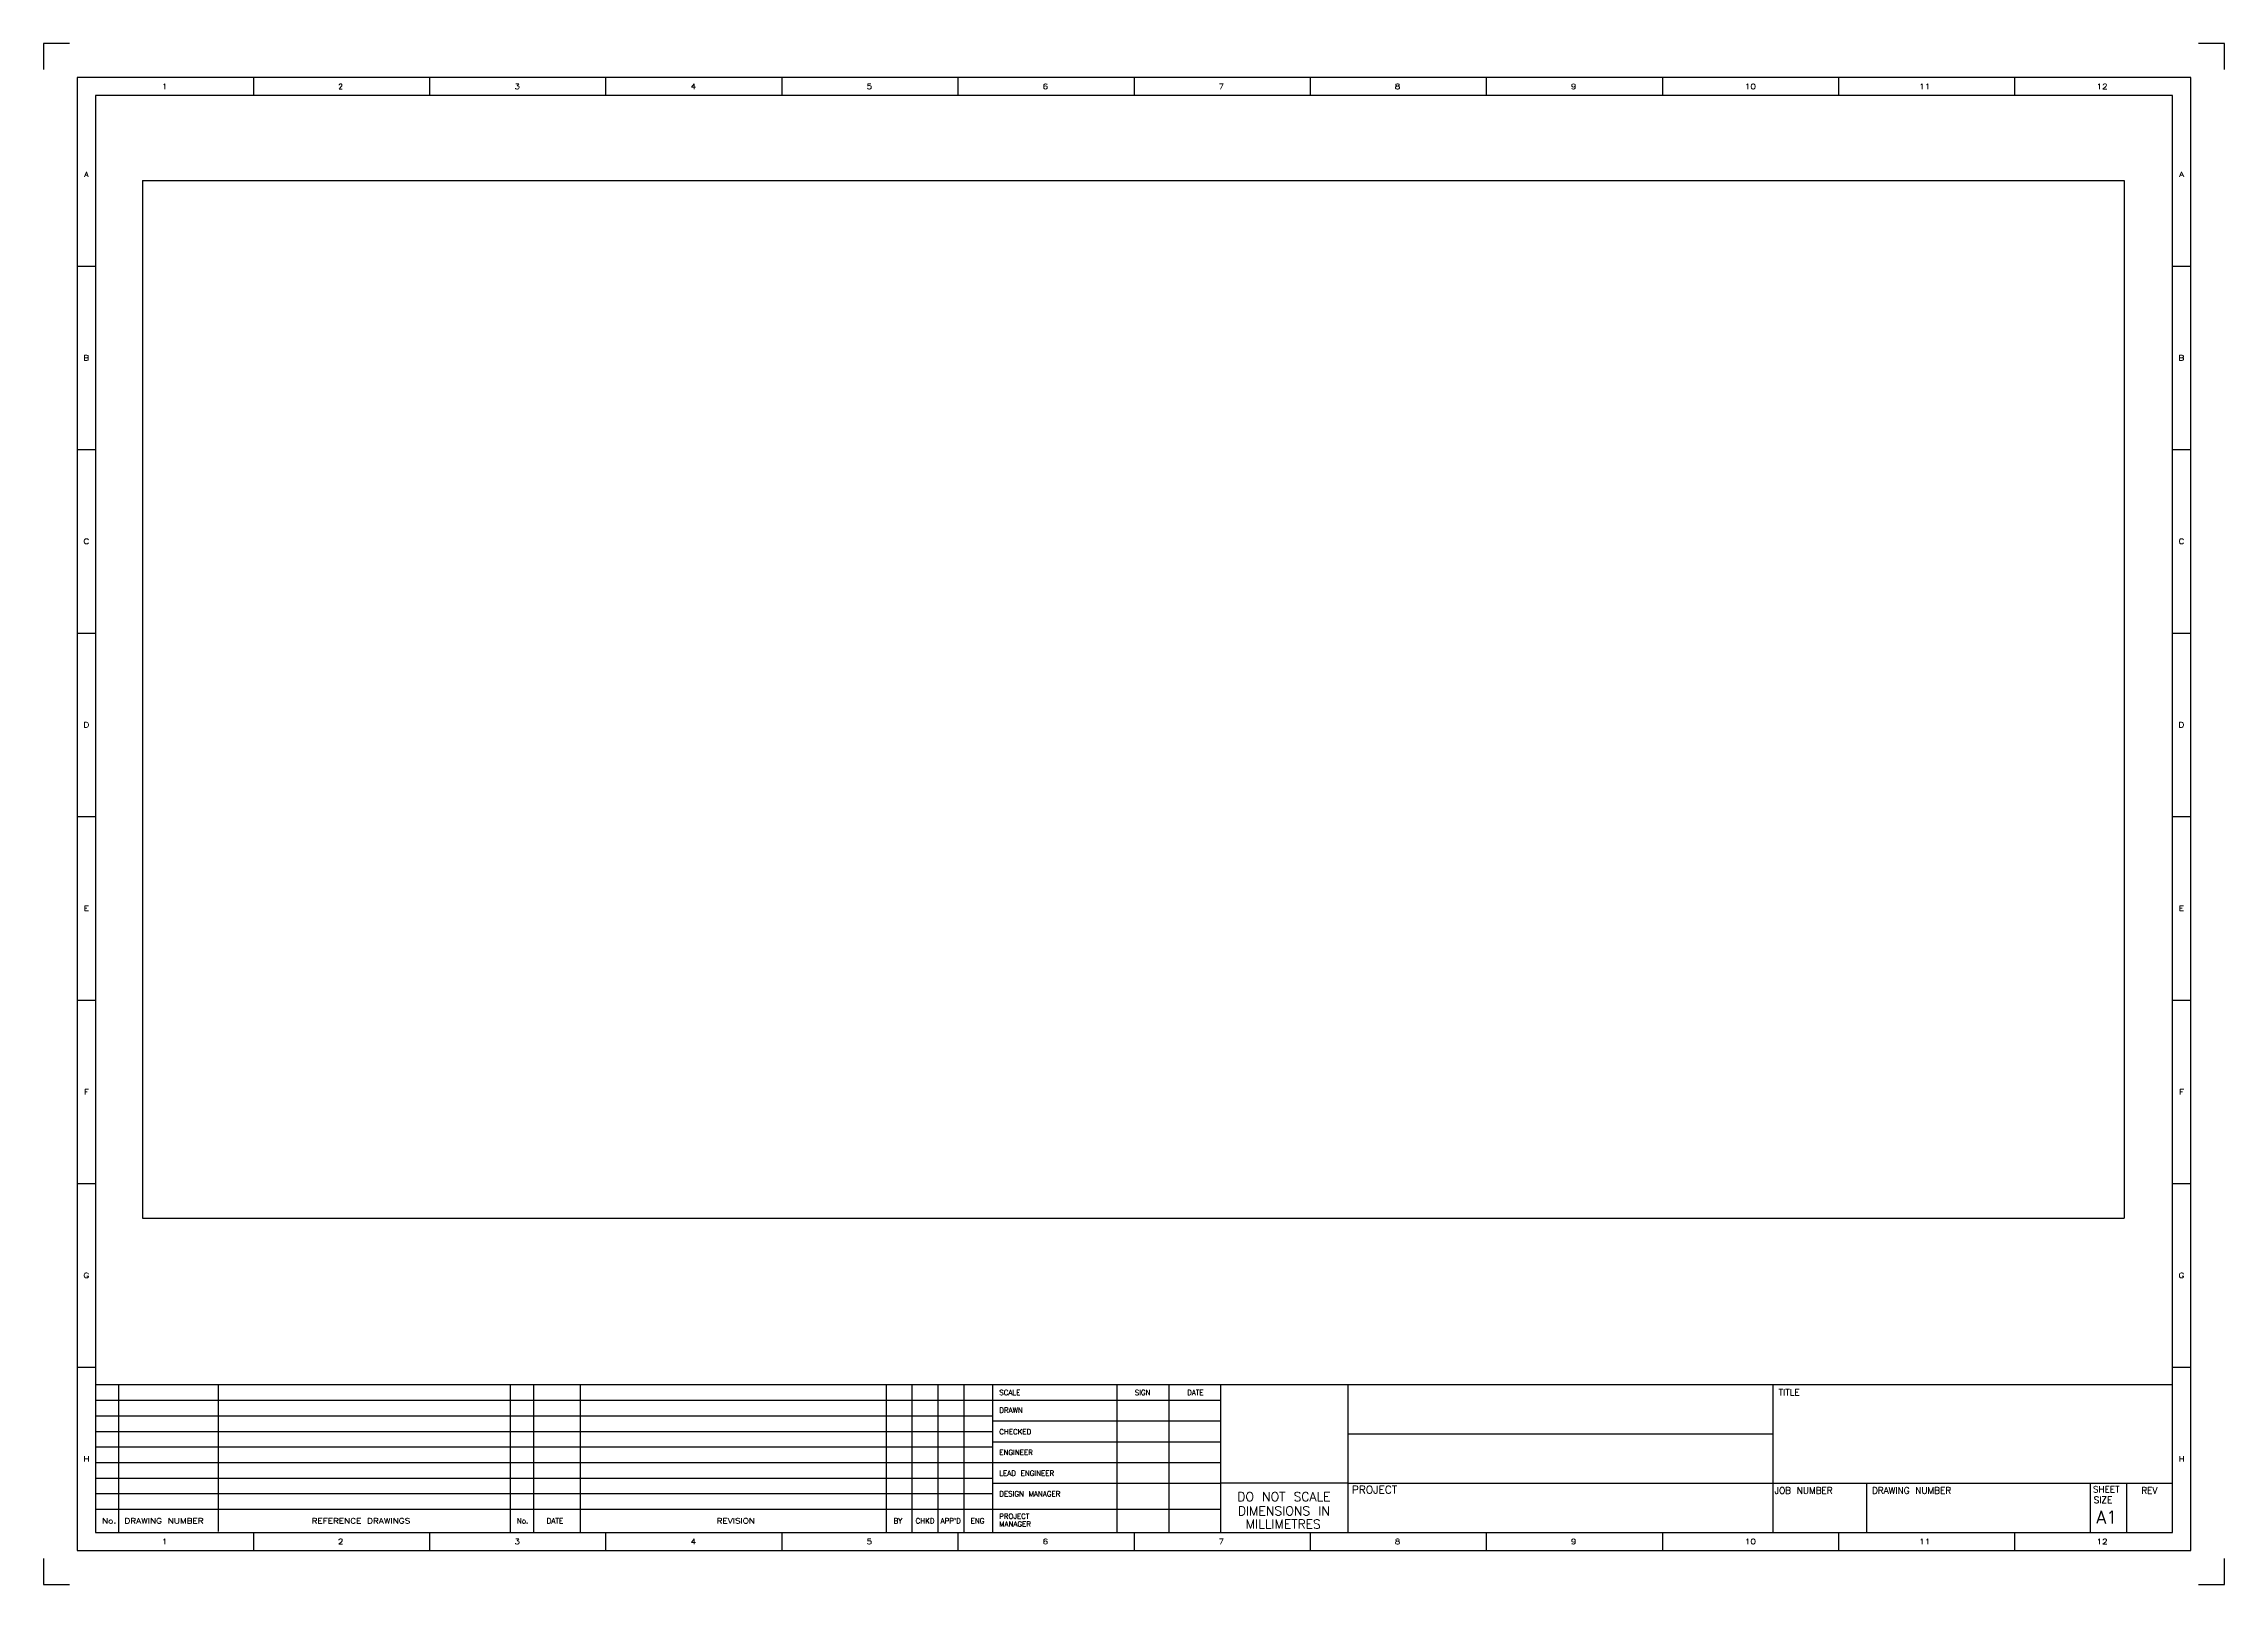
# Model space of a CAD drawing. Extents: x 0 to 841, y 0 to 594.
import ezdxf
from ezdxf.enums import TextEntityAlignment as Align

# ---------------------------------------------------------------- set-up
doc = ezdxf.new("R2010")
doc.units = 0
doc.header["$MEASUREMENT"] = 0
for name, color, linetype in [('-CS', 7, 'CONTINUOUS'), ('63', 206, 'CONTINUOUS'), ('A1-CS', 7, 'CONTINUOUS')]:
    doc.layers.add(name, color=color, linetype=linetype)
doc.styles.get("Standard").update_dxf_attribs({"font": 'txt.shx'})

msp = doc.modelspace()

# ---------------------------------------------------------------- linework, layer by layer
at = {"layer": '-CS', "color": 212, "linetype": 'CONTINUOUS'}
for p, q in [((9.957155, 594.048639), (-0.042845, 594.048639)), ((-0.042845, 594.048639), (-0.042845, 584.048639)), ((840.957155, 594.048639), (830.957155, 594.048639)), ((840.957155, 584.048639), (840.957155, 594.048639)), ((827.957155, 581.048639), (12.957155, 581.048639)), ((12.957155, 581.048639), (12.957155, 13.048639)), ((80.877155, 581.048639), (80.877155, 574.048639)), ((148.777155, 581.048639), (148.777155, 574.048639)), ((216.707155, 581.048639), (216.707155, 574.048639)), ((284.637155, 581.048639), (284.637155, 574.048639)), ((352.537155, 581.048639), (352.537155, 574.048639)), ((420.457155, 581.048639), (420.457155, 574.048639)), ((488.377155, 581.048639), (488.377155, 574.048639)), ((556.277155, 581.048639), (556.277155, 574.048639)), ((624.207155, 581.048639), (624.207155, 574.048639)), ((692.137155, 581.048639), (692.137155, 574.048639)), ((760.037155, 581.048639), (760.037155, 574.048639)), ((827.957155, 13.048639), (827.957155, 581.048639)), ((820.957155, 574.048639), (19.957155, 574.048639)), ((19.957155, 574.048639), (19.957155, 20.048639)), ((820.957155, 20.048639), (820.957155, 574.048639)), ((12.957155, 508.298639), (19.957155, 508.298639)), ((820.957155, 508.298639), (827.957155, 508.298639)), ((12.957155, 437.548639), (19.947155, 437.548639)), ((820.957155, 437.548639), (827.947155, 437.548639)), ((12.957155, 366.798639), (19.947155, 366.798639)), ((820.957155, 366.798639), (827.947155, 366.798639)), ((12.957155, 296.048639), (19.947155, 296.048639)), ((820.957155, 296.048639), (827.947155, 296.048639)), ((12.957155, 225.298639), (19.947155, 225.298639)), ((820.957155, 225.298639), (827.947155, 225.298639)), ((12.957155, 154.548639), (19.947155, 154.548639)), ((820.957155, 154.548639), (827.947155, 154.548639)), ((12.957155, 83.798639), (19.947155, 83.798639)), ((19.957155, 77.048639), (820.957155, 77.048639)), ((28.957155, 20.048639), (28.957155, 77.048639)), ((179.957155, 20.048639), (179.957155, 77.048639)), ((188.957155, 20.048639), (188.957155, 77.048639)), ((206.957155, 20.048639), (206.957155, 77.048639)), ((324.957155, 20.048639), (324.957155, 77.048639)), ((334.957155, 20.048639), (334.957155, 77.048639)), ((344.957155, 20.048639), (344.957155, 77.048639)), ((354.957155, 20.048639), (354.957155, 77.048639)), ((365.957155, 20.048639), (365.957155, 77.048639)), ((413.957155, 20.048639), (413.957155, 77.048639)), ((433.957155, 20.048639), (433.957155, 77.048639)), ((453.957155, 20.048639), (453.957155, 77.048639)), ((502.957155, 77.048639), (502.957155, 20.048639)), ((666.957155, 20.048639), (666.957155, 77.048639)), ((820.957155, 83.798639), (827.947155, 83.798639)), ((19.957155, 71.048639), (365.957155, 71.048639)), ((365.957155, 71.048639), (453.957155, 71.048639)), ((19.957155, 65.048639), (365.957155, 65.048639)), ((19.957155, 59.048639), (365.957155, 59.048639)), ((365.957155, 63.048639), (453.957155, 63.048639)), ((19.957155, 53.048639), (365.957155, 53.048639)), ((365.957155, 55.048639), (453.957155, 55.048639)), ((502.957155, 58.048639), (666.957155, 58.048639)), ((19.957155, 47.048639), (365.957155, 47.048639)), ((365.957155, 47.048639), (453.957155, 47.048639)), ((19.957155, 41.048639), (365.957155, 41.048639)), ((19.957155, 35.048639), (365.957155, 35.048639)), ((365.957155, 39.048639), (453.957155, 39.048639)), ((502.957155, 39.048639), (453.957155, 39.048639)), ((502.957155, 39.048639), (666.957155, 39.048639)), ((666.957155, 39.048639), (820.957155, 39.048639)), ((702.957155, 39.048639), (702.957155, 20.048639)), ((789.207155, 39.048639), (789.207155, 20.048639)), ((803.207155, 39.048639), (803.207155, 20.048639)), ((19.957155, 29.048639), (365.957155, 29.048639)), ((365.957155, 29.048639), (453.957155, 29.048639)), ((19.957155, 20.048639), (820.957155, 20.048639)), ((80.877155, 20.048639), (80.877155, 13.048639)), ((148.777155, 20.048639), (148.777155, 13.048639)), ((216.707155, 20.048639), (216.707155, 13.048639)), ((284.637155, 20.048639), (284.637155, 13.048639)), ((352.537155, 20.048639), (352.537155, 13.048639)), ((420.457155, 20.048639), (420.457155, 13.048639)), ((488.377155, 20.048639), (488.377155, 13.048639)), ((556.277155, 20.048639), (556.277155, 13.048639)), ((624.207155, 20.048639), (624.207155, 13.048639)), ((692.137155, 20.048639), (692.137155, 13.048639)), ((760.037155, 20.048639), (760.037155, 13.048639)), ((-0.042845, 10.048639), (-0.042845, 0.048639)), ((12.957155, 13.048639), (827.957155, 13.048639)), ((840.957155, 0.048639), (840.957155, 10.048639)), ((-0.042845, 0.048639), (9.957155, 0.048639)), ((830.957155, 0.048639), (840.957155, 0.048639))]:
    msp.add_line(p, q, dxfattribs=at)
at = {"layer": '63'}
for p, q in [((38.105699, 541.251003), (802.299678, 541.256044)), ((38.105699, 541.251003), (38.105699, 141.256044)), ((802.299678, 541.256044), (802.299678, 141.256044)), ((38.105699, 141.256044), (802.299678, 141.256044))]:
    msp.add_line(p, q, dxfattribs=at)
at = {"layer": 'A1-CS', "color": 212, "linetype": 'CONTINUOUS'}
for p, q in [((9.957155, 594.048639), (-0.042845, 594.048639)), ((-0.042845, 594.048639), (-0.042845, 584.048639)), ((840.957155, 594.048639), (830.957155, 594.048639)), ((840.957155, 584.048639), (840.957155, 594.048639)), ((827.957155, 581.048639), (12.957155, 581.048639)), ((12.957155, 581.048639), (12.957155, 13.048639)), ((80.877155, 581.048639), (80.877155, 574.048639)), ((148.777155, 581.048639), (148.777155, 574.048639)), ((216.707155, 581.048639), (216.707155, 574.048639)), ((284.637155, 581.048639), (284.637155, 574.048639)), ((352.537155, 581.048639), (352.537155, 574.048639)), ((420.457155, 581.048639), (420.457155, 574.048639)), ((488.377155, 581.048639), (488.377155, 574.048639)), ((556.277155, 581.048639), (556.277155, 574.048639)), ((624.207155, 581.048639), (624.207155, 574.048639)), ((692.137155, 581.048639), (692.137155, 574.048639)), ((760.037155, 581.048639), (760.037155, 574.048639)), ((827.957155, 13.048639), (827.957155, 581.048639)), ((820.957155, 574.048639), (19.957155, 574.048639)), ((19.957155, 574.048639), (19.957155, 20.048639)), ((820.957155, 20.048639), (820.957155, 574.048639)), ((12.957155, 508.298639), (19.957155, 508.298639)), ((820.957155, 508.298639), (827.957155, 508.298639)), ((12.957155, 437.548639), (19.947155, 437.548639)), ((820.957155, 437.548639), (827.947155, 437.548639)), ((12.957155, 366.798639), (19.947155, 366.798639)), ((820.957155, 366.798639), (827.947155, 366.798639)), ((12.957155, 296.048639), (19.947155, 296.048639)), ((820.957155, 296.048639), (827.947155, 296.048639)), ((12.957155, 225.298639), (19.947155, 225.298639)), ((820.957155, 225.298639), (827.947155, 225.298639)), ((12.957155, 154.548639), (19.947155, 154.548639)), ((820.957155, 154.548639), (827.947155, 154.548639)), ((12.957155, 83.798639), (19.947155, 83.798639)), ((19.957155, 77.048639), (820.957155, 77.048639)), ((28.957155, 20.048639), (28.957155, 77.048639)), ((67.379153, 20.453382), (67.379153, 77.048639)), ((179.957155, 20.048639), (179.957155, 77.048639)), ((188.957155, 20.048639), (188.957155, 77.048639)), ((206.957155, 20.048639), (206.957155, 77.048639)), ((324.957155, 20.048639), (324.957155, 77.048639)), ((334.957155, 20.048639), (334.957155, 77.048639)), ((344.957155, 20.048639), (344.957155, 77.048639)), ((354.957155, 20.048639), (354.957155, 77.048639)), ((365.957155, 20.048639), (365.957155, 77.048639)), ((413.957155, 20.048639), (413.957155, 77.048639)), ((433.957155, 20.048639), (433.957155, 77.048639)), ((453.957155, 20.048639), (453.957155, 77.048639)), ((502.957155, 77.048639), (502.957155, 20.048639)), ((666.957155, 20.048639), (666.957155, 77.048639)), ((820.957155, 83.798639), (827.947155, 83.798639)), ((19.957155, 71.048639), (365.957155, 71.048639)), ((365.957155, 71.048639), (453.957155, 71.048639)), ((19.957155, 65.048639), (365.957155, 65.048639)), ((19.957155, 59.048639), (365.957155, 59.048639)), ((365.957155, 63.048639), (453.957155, 63.048639)), ((19.957155, 53.048639), (365.957155, 53.048639)), ((365.957155, 55.048639), (453.957155, 55.048639)), ((502.957155, 58.048639), (666.957155, 58.048639)), ((19.957155, 47.048639), (365.957155, 47.048639)), ((365.957155, 47.048639), (453.957155, 47.048639)), ((19.957155, 41.048639), (365.957155, 41.048639)), ((19.957155, 35.048639), (365.957155, 35.048639)), ((365.957155, 39.048639), (453.957155, 39.048639)), ((502.957155, 39.048639), (453.957155, 39.048639)), ((502.957155, 39.048639), (666.957155, 39.048639)), ((666.957155, 39.048639), (820.957155, 39.048639)), ((702.957155, 39.048639), (702.957155, 20.048639)), ((789.207155, 39.048639), (789.207155, 20.048639)), ((803.207155, 39.048639), (803.207155, 20.048639)), ((19.957155, 29.048639), (365.957155, 29.048639)), ((365.957155, 29.048639), (453.957155, 29.048639)), ((19.957155, 20.048639), (820.957155, 20.048639)), ((80.877155, 20.048639), (80.877155, 13.048639)), ((148.777155, 20.048639), (148.777155, 13.048639)), ((216.707155, 20.048639), (216.707155, 13.048639)), ((284.637155, 20.048639), (284.637155, 13.048639)), ((352.537155, 20.048639), (352.537155, 13.048639)), ((420.457155, 20.048639), (420.457155, 13.048639)), ((488.377155, 20.048639), (488.377155, 13.048639)), ((556.277155, 20.048639), (556.277155, 13.048639)), ((624.207155, 20.048639), (624.207155, 13.048639)), ((692.137155, 20.048639), (692.137155, 13.048639)), ((760.037155, 20.048639), (760.037155, 13.048639)), ((-0.042845, 10.048639), (-0.042845, 0.048639)), ((12.957155, 13.048639), (827.957155, 13.048639)), ((840.957155, 0.048639), (840.957155, 10.048639)), ((-0.042845, 0.048639), (9.957155, 0.048639)), ((830.957155, 0.048639), (840.957155, 0.048639))]:
    msp.add_line(p, q, dxfattribs=at)

# ---------------------------------------------------------------- texts
at = {"layer": '-CS', "color": 212, "linetype": 'CONTINUOUS'}
for s, height, p in [('1', 1.99, (46.607155, 577.548639)), ('2', 1.99, (114.487155, 577.548639)), ('A', 1.99, (16.457155, 543.668639)), ('SIGN', 2, (423.757155, 73.998639)), ('DATE', 2, (444.147155, 73.998639)), ('TITLE', 2.5, (673.117155, 74.098639)), ('JOB NUMBER', 2.5, (678.707155, 36.248639)), ('DRAWING NUMBER', 2.5, (720.327155, 36.248639)), ('SHEET', 2.5, (795.395538, 36.69069)), ('No.', 2, (184.667155, 24.548639)), ('DATE', 2, (197.157155, 24.548639)), ('BY', 2, (329.437155, 24.508639)), ('CHKD', 2, (339.877155, 24.548639)), ("APP'D", 2, (349.797155, 24.548639)), ('ENG', 2, (360.117155, 24.548639))]:
    msp.add_text(s, height=height, dxfattribs=at).set_placement(p, align=Align.MIDDLE)
at = {"layer": '-CS', "color": 212, "linetype": 'CONTINUOUS', "width": 1.25}
for s, p in [('3', (182.627155, 577.548639)), ('4', (250.497155, 577.548639)), ('5', (318.397155, 577.548639)), ('6', (386.267155, 577.548639)), ('7', (454.137155, 577.548639)), ('8', (522.097155, 577.548639)), ('9', (589.997155, 577.548639)), ('10', (658.177155, 577.548639)), ('11', (725.417155, 577.548639)), ('12', (793.807155, 577.548639)), ('A', (824.457155, 543.668639)), ('B', (16.397155, 472.928639)), ('B', (824.397155, 472.928639)), ('C', (16.427155, 402.168639)), ('C', (824.427155, 402.168639)), ('D', (16.407155, 331.428639)), ('D', (824.407155, 331.428639)), ('E', (16.407155, 260.668639)), ('E', (824.407155, 260.668639)), ('F', (16.457155, 189.928639)), ('F', (824.457155, 189.928639)), ('G', (16.407155, 119.168639)), ('G', (824.407155, 119.168639)), ('H', (16.487155, 48.428639)), ('H', (824.497155, 48.428639)), ('1', (46.597155, 16.548639)), ('2', (114.497155, 16.548639)), ('3', (182.627155, 16.548639)), ('4', (250.497155, 16.548639)), ('5', (318.397155, 16.548639)), ('6', (386.267155, 16.548639)), ('7', (454.137155, 16.548639)), ('8', (522.097155, 16.548639)), ('9', (589.997155, 16.548639)), ('10', (658.177155, 16.548639)), ('11', (725.417155, 16.548639)), ('12', (793.807155, 16.548639))]:
    msp.add_text(s, height=2, dxfattribs=at).set_placement(p, align=Align.MIDDLE)
at = {"layer": '-CS', "color": 212, "linetype": 'CONTINUOUS'}
for s, height, p in [('SCALE', 2, (368.507155, 73.998639)), ('DRAWN', 2, (368.507155, 67.208639)), ('CHECKED', 2, (368.507155, 58.898639)), ('ENGINEER', 2, (368.507155, 50.938639)), ('LEAD ENGINEER', 2, (368.507155, 42.898639)), ('DESIGN MANAGER', 2, (368.507155, 34.948639)), ('PROJECT', 3, (504.457155, 36.548639)), ('PROJECT', 2, (368.457155, 26.298639)), ('MANAGER', 2, (368.457155, 23.298639))]:
    msp.add_text(s, height=height, dxfattribs=at).set_placement(p, align=Align.MIDDLE_LEFT)
at = {"layer": '-CS', "color": 212, "linetype": 'CONTINUOUS', "width": 1.25}
for s, p in [('No.', (22.477155, 24.548639)), ('DRAWING NUMBER', (31.137155, 24.548639)), ('REFERENCE DRAWINGS', (103.317155, 24.548639)), ('REVISION', (259.507155, 24.548639))]:
    msp.add_text(s, height=2, dxfattribs=at).set_placement(p, align=Align.MIDDLE_LEFT)
at = {"layer": '-CS', "color": 212, "linetype": 'CONTINUOUS'}
msp.add_text('A1', height=4.99, dxfattribs=at).set_placement((795.597155, 23.458639), align=Align.CENTER)
at = {"layer": 'A1-CS', "color": 212, "linetype": 'CONTINUOUS'}
for s, height, p in [('1', 1.99, (46.607155, 577.548639)), ('2', 1.99, (114.487155, 577.548639)), ('A', 1.99, (16.457155, 543.668639)), ('SIGN', 2, (423.757155, 73.998639)), ('DATE', 2, (444.147155, 73.998639)), ('TITLE', 2.5, (673.117155, 74.098639)), ('DO NOT SCALE', 3.5, (478.257155, 33.878639)), ('JOB NUMBER', 2.5, (678.707155, 36.248639)), ('DRAWING NUMBER', 2.5, (720.327155, 36.248639)), ('SIZE', 2.5, (794.140495, 32.611387)), ('REV', 2.5, (812.017155, 36.248639)), ('No.', 2, (184.667155, 24.548639)), ('DATE', 2, (197.157155, 24.548639)), ('BY', 2, (329.437155, 24.508639)), ('CHKD', 2, (339.877155, 24.548639)), ("APP'D", 2, (349.797155, 24.548639)), ('ENG', 2, (360.117155, 24.548639)), ('DIMENSIONS IN', 3.5, (478.257155, 28.378639)), ('MILLIMETRES', 3.5, (478.02897, 23.281924))]:
    msp.add_text(s, height=height, dxfattribs=at).set_placement(p, align=Align.MIDDLE)
at = {"layer": 'A1-CS', "color": 212, "linetype": 'CONTINUOUS', "width": 1.25}
for s, p in [('3', (182.627155, 577.548639)), ('4', (250.497155, 577.548639)), ('5', (318.397155, 577.548639)), ('6', (386.267155, 577.548639)), ('7', (454.137155, 577.548639)), ('8', (522.097155, 577.548639)), ('9', (589.997155, 577.548639)), ('10', (658.177155, 577.548639)), ('11', (725.417155, 577.548639)), ('12', (793.807155, 577.548639)), ('A', (824.457155, 543.668639)), ('B', (16.397155, 472.928639)), ('B', (824.397155, 472.928639)), ('C', (16.427155, 402.168639)), ('C', (824.427155, 402.168639)), ('D', (16.407155, 331.428639)), ('D', (824.407155, 331.428639)), ('E', (16.407155, 260.668639)), ('E', (824.407155, 260.668639)), ('F', (16.457155, 189.928639)), ('F', (824.457155, 189.928639)), ('G', (16.407155, 119.168639)), ('G', (824.407155, 119.168639)), ('H', (16.487155, 48.428639)), ('H', (824.497155, 48.428639)), ('1', (46.597155, 16.548639)), ('2', (114.497155, 16.548639)), ('3', (182.627155, 16.548639)), ('4', (250.497155, 16.548639)), ('5', (318.397155, 16.548639)), ('6', (386.267155, 16.548639)), ('7', (454.137155, 16.548639)), ('8', (522.097155, 16.548639)), ('9', (589.997155, 16.548639)), ('10', (658.177155, 16.548639)), ('11', (725.417155, 16.548639)), ('12', (793.807155, 16.548639))]:
    msp.add_text(s, height=2, dxfattribs=at).set_placement(p, align=Align.MIDDLE)
at = {"layer": 'A1-CS', "color": 212, "linetype": 'CONTINUOUS'}
for s, p in [('SCALE', (368.507155, 73.998639)), ('DRAWN', (368.507155, 67.208639)), ('CHECKED', (368.507155, 58.898639)), ('ENGINEER', (368.507155, 50.938639)), ('LEAD ENGINEER', (368.507155, 42.898639)), ('DESIGN MANAGER', (368.507155, 34.948639)), ('PROJECT', (368.457155, 26.298639)), ('MANAGER', (368.457155, 23.298639))]:
    msp.add_text(s, height=2, dxfattribs=at).set_placement(p, align=Align.MIDDLE_LEFT)
at = {"layer": 'A1-CS', "color": 212, "linetype": 'CONTINUOUS', "width": 1.25}
for s, p in [('No.', (22.477155, 24.548639)), ('DRAWING NUMBER', (31.137155, 24.548639)), ('REFERENCE DRAWINGS', (103.317155, 24.548639)), ('REVISION', (259.507155, 24.548639))]:
    msp.add_text(s, height=2, dxfattribs=at).set_placement(p, align=Align.MIDDLE_LEFT)
at = {"layer": 'A1-CS', "color": 212, "linetype": 'CONTINUOUS'}
msp.add_text('A1', height=4.99, dxfattribs=at).set_placement((795.597155, 23.458639), align=Align.CENTER)

doc.saveas('drawing.dxf')
